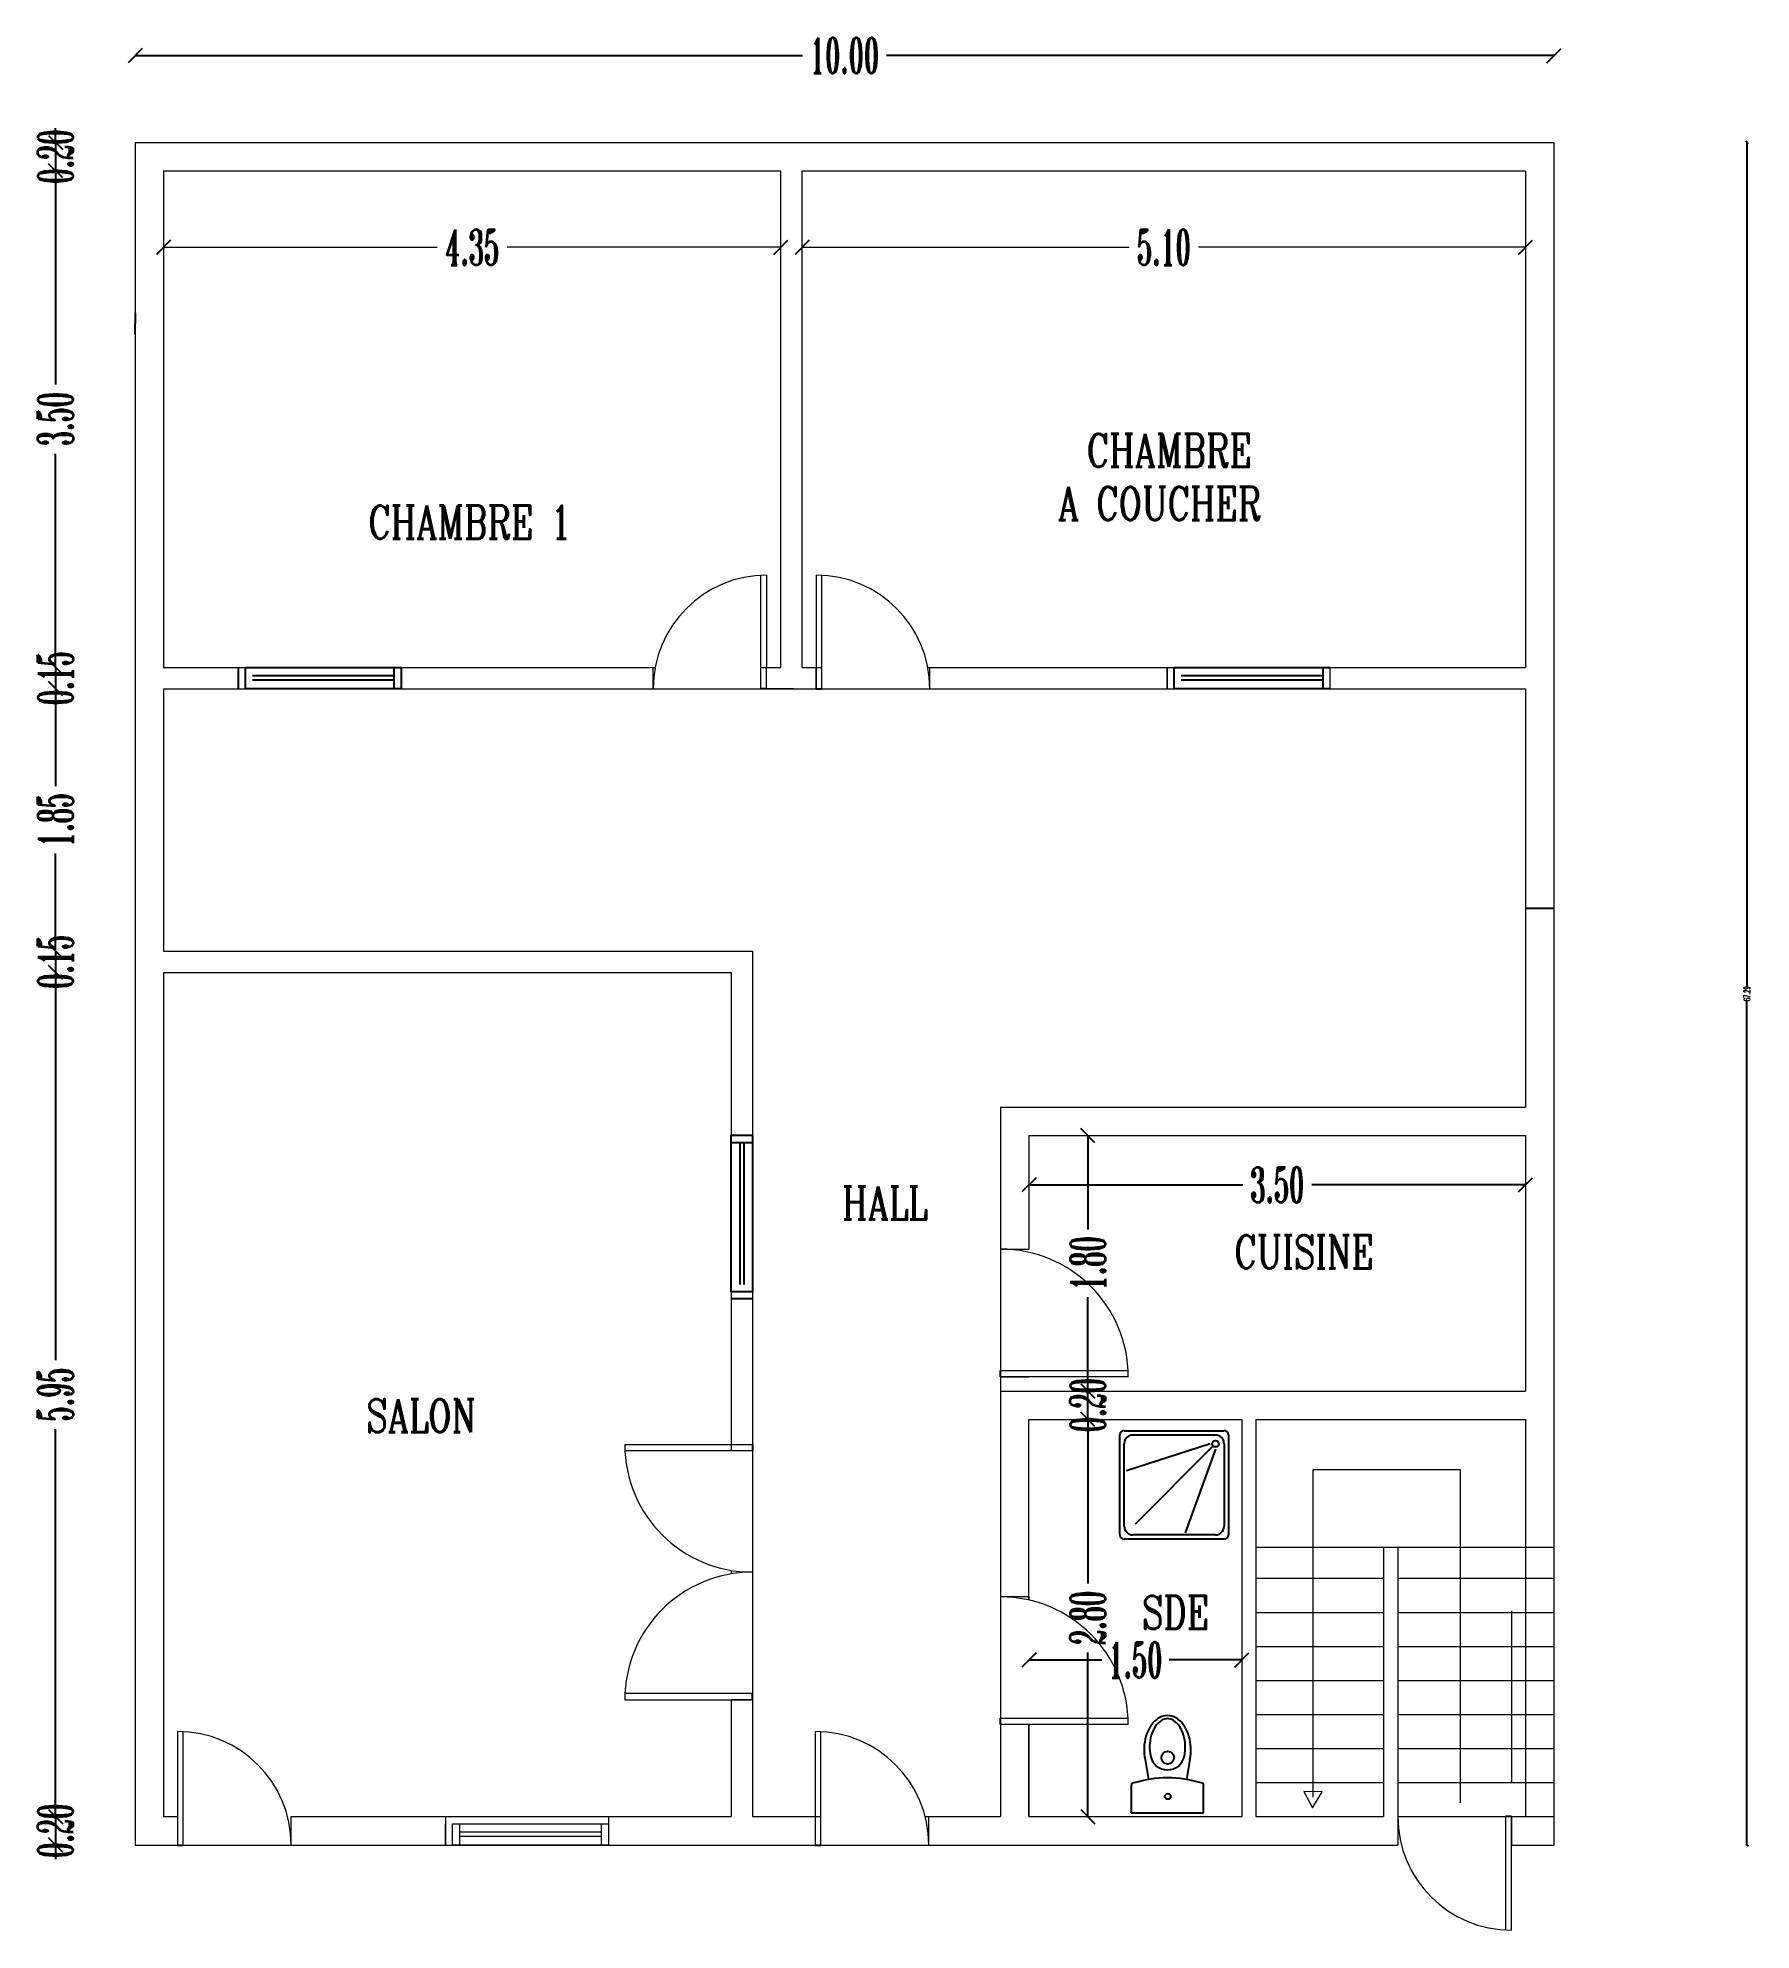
# Model space of a CAD drawing. Extents: x -110 to 3211, y -163 to 893.
# Drawn here: x 1788.1 to 1855.8, y -142.7 to -67.9 of the extents above; entities that cross this region are included whole.
import ezdxf

# ---------------------------------------------------------------- set-up
doc = ezdxf.new("R2010")
doc.units = 0
doc.header["$LTSCALE"] = 0.8
doc.header["$MEASUREMENT"] = 0
doc.layers.get('0').update_dxf_attribs({"color": 5, "linetype": 'CONTINUOUS'})
doc.layers.get('DEFPOINTS').update_dxf_attribs({"linetype": 'CONTINUOUS'})
for name, color, linetype in [('COMBLDG', 7, 'CONTINUOUS'), ('DOOR', 3, 'CONTINUOUS'), ('PIPE', 50, 'CONTINUOUS'), ('TEXT', 200, 'CONTINUOUS'), ('WALL', 6, 'CONTINUOUS'), ('WIN-PLN', 5, 'CONTINUOUS')]:
    doc.layers.add(name, color=color, linetype=linetype)
doc.styles.add('AYMAN-S', font='romant.shx', dxfattribs={"width": 0.7, "height": 0.15})
doc.styles.add('AYMOONY', font='romant.shx', dxfattribs={"width": 0.5})
doc.styles.add('ROMANT', font='ROMANC.SHX', dxfattribs={"width": 0.75})
doc.dimstyles.new('AYMAN-SIT', dxfattribs={"dimtxt": 0.25, "dimasz": 0.08, "dimexe": 0.18, "dimexo": 0.06, "dimgap": 0.05, "dimtad": 0, "dimzin": 1, "dimdsep": 46, "dimtxsty": 'AYMAN-S', "dimblk1": 'OBLIQUE', "dimblk2": 'OBLIQUE', "dimsah": 1, "dimcen": 0.09, "dimse1": 1, "dimse2": 1, "dimclrd": 256, "dimclre": 256, "dimclrt": 200, "dimadec": 0, "dimazin": 0, "dimtfac": 1, "dimtdec": 4, "dimtix": 1, "dimtmove": 0, "dimatfit": 3, "dimldrblk": 'OBLIQUE', "dimfxl": 1, "dimtolj": 1, "dimtzin": 0, "dimarcsym": 0})

msp = doc.modelspace()

# ---------------------------------------------------------------- texts
at = {"layer": 'COMBLDG', "color": 7, "lineweight": 9, "char_height": 1.4018, "attachment_point": 5, "style": 'AYMOONY'}
for s, insert in [('\\A1;4.35', (1805.241, -76.149)), ('\\A1;5.10', (1832.577, -76.149))]:
    msp.add_mtext(s, dxfattribs=dict(at, insert=insert))
at = {"layer": 'PIPE', "color": 7, "ltscale": 0.8, "char_height": 1.4018, "attachment_point": 5, "style": 'AYMOONY'}
for s, insert in [('\\A1;10.00', (1819.957, -68.572)), ('\\A1;3.50', (1837.06, -113.2)), ('\\A1;1.50', (1831.452, -131.979))]:
    msp.add_mtext(s, dxfattribs=dict(at, insert=insert))
at = {"layer": 'PIPE', "color": 7, "ltscale": 0.8, "char_height": 1.4018, "attachment_point": 5, "rotation": 90, "style": 'AYMOONY'}
for s, insert in [('\\A1;0.20', (1788.778, -72.567)), ('\\A1;3.50', (1788.778, -82.94)), ('\\A1;0.15', (1788.778, -93.174)), ('\\A1;1.85', (1788.778, -98.781)), ('\\A1;0.15', (1788.778, -104.388)), ('\\A1;1.80', (1829.576, -116.304)), ('\\A1;5.95', (1788.778, -121.491)), ('\\A1;0.20', (1829.576, -121.911)), ('\\A1;2.80', (1829.576, -130.322)), ('\\A1;0.20', (1788.778, -138.733))]:
    msp.add_mtext(s, dxfattribs=dict(at, insert=insert))
at = {"layer": 'TEXT', "color": 7, "ltscale": 61, "style": 'ROMANT', "width": 0.75}
for s, p in [('CHAMBRE', (1829.533, -84.832)), ('A COUCHER', (1828.391, -86.93)), ('CHAMBRE 1', (1801.137, -87.666)), ('HALL', (1819.861, -114.574)), ('CUISINE', (1835.364, -116.504)), ('SALON', (1801.062, -122.98)), ('SDE', (1831.718, -130.756))]:
    msp.add_text(s, height=1.3086, dxfattribs=at).set_placement(p)

# ---------------------------------------------------------------- blocks, each defined once
blk = doc.blocks.new('_OBLIQUE')
at = {"color": 0, "linetype": 'ByBlock'}
blk.add_line((-0.5, -0.5), (0.5, 0.5), dxfattribs=at)
blk = doc.blocks.new('*D421')
at = {"layer": 'DEFPOINTS', "color": 0, "ltscale": 0.8, "transparency": 16777216}
for p in [(1847.994, -72.006), (1847.994, -139.294), (1855.625, -139.294)]:
    blk.add_point(p, dxfattribs=at)
at = {"layer": 'PIPE', "color": 7, "lineweight": -2, "ltscale": 0.8, "transparency": 16777216}
for p, q in [((1855.625, -72.006), (1855.625, -105.347)), ((1855.625, -139.294), (1855.625, -105.953))]:
    blk.add_line(p, q, dxfattribs=at)
at = {"layer": 'PIPE', "color": 7, "lineweight": -2, "ltscale": 0.8, "transparency": 16777216, "xscale": 0.1, "yscale": 0.1, "zscale": 0.1}
for p, rotation in [((1855.625, -72.006), 90), ((1855.625, -139.294), 270)]:
    blk.add_blockref('_OBLIQUE', p, dxfattribs=dict(at, rotation=rotation))
at = {"layer": 'PIPE', "color": 7, "ltscale": 0.8, "transparency": 16777216, "insert": (1855.625, -105.65), "char_height": 0.25, "attachment_point": 5, "rotation": 90, "style": 'AYMOONY'}
blk.add_mtext('\\A1;67.29', dxfattribs=at)

# ---------------------------------------------------------------- dimensions: what is measured, and where the dimension line sits
at = {"layer": 'PIPE', "ltscale": 0.8}
dim = msp.add_linear_dim(base=(1855.625, -139.294), p1=(1847.994, -72.006), p2=(1847.994, -139.294), angle=90, dimstyle='AYMAN-SIT', override={"dimasz": 0.1, "dimexe": 0.006, "dimtxsty": 'AYMOONY', "dimclrd": 7, "dimclrt": 7, "dimtdec": 2}, dxfattribs=at)
dim.commit()
dim.dimension.update_dxf_attribs({"geometry": '*D421', "text_midpoint": (1855.625, -105.65)})

# ---------------------------------------------------------------- linework, layer by layer
for p, q in [((1830.842, -127.036), (1830.842, -123.089)), ((1831.014, -122.918), (1834.96, -122.918)), ((1831.357, -123.089), (1834.617, -123.089)), ((1835.132, -123.089), (1835.132, -127.036)), ((1831.014, -126.693), (1831.014, -123.433)), ((1834.403, -123.433), (1831.1, -124.505)), ((1834.488, -123.561), (1831.443, -126.607)), ((1834.617, -123.647), (1833.416, -126.95)), ((1834.96, -123.433), (1834.96, -126.693)), ((1834.617, -127.036), (1831.357, -127.036)), ((1834.96, -127.207), (1831.014, -127.207)), ((1831.835, -135.916), (1831.971, -136.709)), ((1833.608, -135.916), (1833.472, -136.709)), ((1831.292, -136.942), (1831.292, -138.016)), ((1834.151, -138.016), (1834.151, -136.942)), ((1831.292, -138.016), (1834.151, -138.016))]:
    msp.add_line(p, q)
for centre, radius in [((1834.617, -123.433), 0.129), ((1832.732, -135.841), 0.252), ((1832.732, -137.373), 0.112)]:
    msp.add_circle(centre, radius)
for centre, radius, start, end in [((1831.014, -123.089), 0.172, 90, 180), ((1831.357, -123.433), 0.343, 90, 180), ((1834.617, -123.433), 0.343, 0, 90), ((1834.96, -123.089), 0.172, 0, 90), ((1831.014, -127.036), 0.172, 180, 270), ((1831.357, -126.693), 0.343, 180, 270), ((1834.617, -126.693), 0.343, 270, 0), ((1834.96, -127.036), 0.172, 270, 0), ((1833.256, -135.384), 1.438, 145.68329, 164.21404), ((1832.928, -135.16), 1.042, 121.25096, 145.68329), ((1833.256, -135.286), 1.219, 145.68329, 164.21404), ((1832.928, -135.063), 0.822, 121.25096, 145.68329), ((1832.721, -134.82), 0.643, 90.00334, 121.25096), ((1832.721, -134.722), 0.423, 90.00334, 121.25096), ((1832.721, -134.82), 0.643, 58.75571, 90.00334), ((1832.721, -134.722), 0.423, 58.75571, 90.00334), ((1832.515, -135.063), 0.822, 34.32339, 58.75571), ((1832.515, -135.16), 1.042, 34.32339, 58.75571), ((1832.187, -135.286), 1.219, 15.79264, 34.32339), ((1832.187, -135.384), 1.438, 15.79264, 34.32339), ((1833.773, -135.53), 1.976, 164.21404, 191.2459), ((1833.773, -135.432), 1.757, 164.21404, 191.2459), ((1831.669, -135.433), 1.757, 348.76077, 15.79264), ((1831.669, -135.53), 1.976, 348.76077, 15.79264), ((1832.721, -135.642), 0.684, 191.2459, 348.76077), ((1831.395, -136.942), 0.104, 90.00334, 180.00334), ((1832.722, -141.062), 4.426, 72.57, 107.43667), ((1834.048, -136.942), 0.104, 0.00334, 90.00334)]:
    msp.add_arc(centre, radius, start, end)
at = {"layer": 'COMBLDG', "color": 7, "lineweight": 9}
for p, q in [((1791.921, -72.006), (1791.921, -139.294)), ((1791.921, -72.006), (1847.994, -72.006)), ((1791.921, -72.006), (1791.921, -139.294)), ((1847.994, -72.006), (1847.994, -130.042)), ((1793.042, -73.128), (1793.042, -92.753)), ((1793.042, -73.128), (1817.441, -73.128)), ((1817.441, -92.753), (1817.441, -73.128)), ((1818.282, -78.735), (1818.282, -73.128)), ((1818.282, -73.128), (1846.872, -73.128)), ((1846.872, -73.128), (1846.872, -92.753)), ((1793.042, -76.149), (1803.86, -76.149)), ((1817.441, -76.149), (1806.623, -76.149)), ((1818.282, -76.149), (1831.212, -76.149)), ((1846.872, -76.149), (1833.942, -76.149)), ((1818.282, -92.753), (1818.282, -78.737)), ((1816.656, -93.594), (1816.656, -89.114)), ((1816.88, -89.108), (1816.88, -92.753)), ((1818.842, -89.108), (1818.842, -93.594)), ((1819.067, -93.594), (1819.067, -89.114)), ((1793.042, -92.753), (1812.474, -92.753)), ((1795.997, -93.594), (1795.997, -92.753)), ((1812.394, -93.594), (1812.394, -92.753)), ((1816.656, -92.753), (1817.441, -92.753)), ((1816.88, -93.594), (1816.88, -92.753)), ((1818.282, -92.753), (1819.067, -92.753)), ((1818.842, -93.594), (1818.842, -92.753)), ((1823.249, -92.753), (1846.872, -92.753)), ((1823.249, -92.753), (1846.872, -92.753)), ((1823.328, -93.594), (1823.328, -92.753)), ((1832.707, -93.594), (1832.707, -92.753)), ((1832.707, -92.753), (1832.707, -93.594)), ((1839.156, -93.594), (1839.156, -92.753)), ((1839.156, -93.594), (1839.156, -92.753)), ((1793.042, -93.594), (1793.042, -103.968)), ((1793.042, -93.594), (1846.872, -93.594)), ((1817.945, -93.594), (1816.656, -93.594)), ((1846.872, -93.594), (1846.872, -110.136)), ((1793.042, -103.968), (1816.319, -103.968)), ((1816.319, -103.968), (1816.319, -138.172)), ((1793.042, -104.809), (1793.042, -138.172)), ((1793.042, -104.809), (1815.478, -104.809)), ((1793.042, -104.809), (1815.478, -104.809)), ((1815.478, -104.809), (1815.478, -123.716)), ((1815.478, -104.809), (1815.478, -123.716)), ((1826.125, -110.136), (1846.872, -110.136)), ((1826.125, -110.136), (1826.125, -138.172)), ((1827.247, -111.257), (1846.872, -111.257)), ((1827.247, -111.257), (1827.247, -115.743)), ((1846.872, -111.257), (1846.872, -121.351)), ((1826.125, -115.743), (1827.247, -115.743)), ((1826.125, -120.537), (1831.166, -120.537)), ((1826.125, -120.79), (1827.247, -120.79)), ((1831.172, -120.79), (1826.125, -120.79)), ((1826.125, -121.351), (1846.872, -121.351)), ((1827.247, -122.472), (1835.658, -122.472)), ((1827.247, -129.615), (1827.247, -122.472)), ((1835.658, -122.472), (1835.658, -138.172)), ((1836.219, -122.472), (1846.872, -122.472)), ((1836.219, -122.472), (1836.219, -138.172)), ((1846.872, -122.472), (1846.872, -130.042)), ((1811.273, -123.463), (1816.319, -123.463)), ((1816.319, -123.716), (1811.279, -123.716)), ((1844.305, -124.464), (1838.466, -124.464)), ((1838.466, -124.464), (1838.466, -137.398)), ((1844.305, -137.632), (1844.305, -124.464)), ((1836.219, -127.519), (1847.994, -127.519)), ((1841.265, -127.519), (1841.265, -138.172)), ((1841.826, -127.519), (1841.826, -139.294)), ((1815.478, -128.439), (1815.478, -128.58)), ((1815.478, -128.439), (1815.478, -128.58)), ((1836.219, -128.752), (1841.265, -128.752)), ((1841.826, -128.752), (1847.994, -128.752)), ((1827.247, -129.489), (1826.125, -129.489)), ((1827.247, -129.489), (1827.247, -129.615)), ((1836.219, -130.098), (1841.265, -130.098)), ((1841.826, -130.098), (1847.994, -130.098)), ((1846.312, -130.042), (1846.312, -136.827)), ((1846.872, -130.042), (1846.872, -138.172)), ((1847.994, -130.042), (1847.994, -139.294)), ((1836.219, -131.444), (1841.265, -131.444)), ((1841.826, -131.444), (1847.994, -131.444)), ((1836.219, -132.789), (1841.265, -132.789)), ((1841.826, -132.789), (1847.994, -132.789)), ((1811.273, -133.556), (1816.319, -133.556)), ((1816.319, -133.304), (1811.279, -133.304)), ((1815.478, -133.556), (1815.478, -138.172)), ((1815.478, -133.556), (1815.478, -138.172)), ((1816.319, -133.556), (1815.478, -133.556)), ((1826.125, -134.283), (1831.166, -134.283)), ((1831.172, -134.535), (1826.125, -134.535)), ((1827.247, -134.535), (1827.247, -138.172)), ((1827.247, -138.172), (1827.247, -134.535)), ((1836.219, -134.135), (1841.265, -134.135)), ((1841.826, -134.135), (1847.994, -134.135)), ((1793.603, -134.808), (1793.603, -139.294)), ((1793.603, -134.808), (1793.603, -139.294)), ((1793.827, -139.294), (1793.827, -134.814)), ((1818.803, -134.808), (1818.803, -139.294)), ((1819.027, -139.294), (1819.027, -134.814)), ((1836.219, -135.481), (1841.265, -135.481)), ((1841.826, -135.481), (1847.994, -135.481)), ((1836.219, -136.827), (1841.265, -136.827)), ((1841.826, -136.827), (1847.994, -136.827)), ((1793.042, -138.172), (1793.603, -138.172)), ((1798.089, -138.172), (1815.478, -138.172)), ((1798.089, -139.294), (1798.089, -138.172)), ((1804.189, -138.172), (1804.189, -139.294)), ((1810.638, -139.294), (1810.638, -138.172)), ((1816.319, -138.172), (1819.027, -138.172)), ((1818.803, -138.172), (1818.803, -139.294)), ((1823.146, -138.172), (1826.125, -138.172)), ((1823.288, -139.294), (1823.288, -138.172)), ((1827.247, -138.172), (1835.658, -138.172)), ((1836.219, -138.172), (1841.265, -138.172)), ((1841.826, -138.172), (1847.994, -138.172)), ((1846.087, -138.172), (1846.087, -142.653)), ((1846.312, -138.172), (1846.312, -139.294)), ((1846.312, -142.658), (1846.312, -138.172)), ((1804.189, -139.294), (1804.189, -138.453)), ((1804.47, -138.453), (1810.638, -138.453)), ((1804.47, -139.294), (1804.47, -138.453)), ((1804.75, -139.294), (1804.75, -138.453)), ((1810.357, -138.789), (1804.75, -138.789)), ((1810.357, -138.957), (1804.75, -138.957)), ((1810.357, -139.294), (1810.357, -138.453)), ((1810.638, -139.294), (1810.638, -138.453)), ((1791.921, -139.294), (1841.826, -139.294)), ((1810.638, -139.294), (1804.47, -139.294)), ((1846.312, -139.294), (1847.994, -139.294))]:
    msp.add_line(p, q, dxfattribs=at)
msp.add_lwpolyline([(1838.454, -137.823), (1838.839, -137.196), (1838.104, -137.176)], close=True, dxfattribs=at)
for centre, radius, start, end in [((1816.88, -93.594), 4.486, 90, 180), ((1818.842, -93.594), 4.486, 0, 90), ((1826.125, -120.79), 5.047, 0, 90), ((1816.319, -123.463), 5.047, 180, 270), ((1816.319, -133.556), 5.047, 90, 180), ((1826.125, -134.535), 5.047, 0, 90), ((1793.603, -139.294), 4.486, 0, 90), ((1818.803, -139.294), 4.486, 0, 90), ((1846.312, -138.172), 4.486, 180, 270)]:
    msp.add_arc(centre, radius, start, end, dxfattribs=at)
at = {"layer": 'DOOR', "color": 3}
for p, q in [((1816.88, -93.594), (1816.656, -93.594)), ((1818.842, -93.594), (1819.067, -93.594)), ((1826.125, -120.79), (1826.125, -120.537)), ((1816.319, -123.463), (1816.319, -123.716)), ((1816.319, -133.556), (1816.319, -133.304)), ((1826.125, -134.535), (1826.125, -134.283)), ((1846.312, -138.172), (1846.087, -138.172)), ((1793.603, -139.294), (1793.827, -139.294)), ((1818.803, -139.294), (1819.027, -139.294))]:
    msp.add_line(p, q, dxfattribs=at)
at = {"layer": 'PIPE', "color": 7, "ltscale": 0.8}
for p, q in [((1791.921, -68.572), (1818.292, -68.572)), ((1847.994, -68.572), (1821.623, -68.572)), ((1788.778, -72.006), (1788.778, -71.445)), ((1788.778, -72.006), (1788.778, -73.128)), ((1788.778, -73.128), (1788.778, -73.688)), ((1788.778, -73.128), (1788.778, -81.575)), ((1788.778, -92.753), (1788.778, -84.306)), ((1788.778, -92.753), (1788.778, -92.193)), ((1788.778, -92.753), (1788.778, -93.594)), ((1788.778, -93.594), (1788.778, -94.155)), ((1788.778, -93.594), (1788.778, -97.449)), ((1788.778, -103.968), (1788.778, -100.113)), ((1788.778, -103.968), (1788.778, -103.407)), ((1788.778, -103.968), (1788.778, -104.809)), ((1788.778, -104.809), (1788.778, -105.37)), ((1788.778, -104.809), (1788.778, -120.126)), ((1829.576, -111.257), (1829.576, -114.972)), ((1827.247, -113.2), (1835.694, -113.2)), ((1846.872, -113.2), (1838.425, -113.2)), ((1829.576, -121.351), (1829.576, -117.636)), ((1829.576, -121.351), (1829.576, -120.79)), ((1829.576, -122.472), (1829.576, -121.351)), ((1829.576, -122.472), (1829.576, -128.957)), ((1829.576, -122.472), (1829.576, -123.033)), ((1788.778, -138.172), (1788.778, -122.856)), ((1827.247, -131.979), (1830.121, -131.979)), ((1829.576, -138.172), (1829.576, -131.687)), ((1835.658, -131.979), (1832.784, -131.979)), ((1788.778, -138.172), (1788.778, -137.612)), ((1788.778, -138.172), (1788.778, -139.294)), ((1788.778, -139.294), (1788.778, -139.855))]:
    msp.add_line(p, q, dxfattribs=at)
at = {"layer": 'PIPE', "ltscale": 0.8}
msp.add_line((1795.997, -92.753), (1795.997, -93.594), dxfattribs=at)
at = {"layer": 'WALL'}
for p, q in [((1791.921, -78.735), (1791.921, -79.156)), ((1791.921, -78.735), (1791.921, -79.156)), ((1791.921, -79.576), (1791.921, -79.156)), ((1791.921, -79.576), (1791.921, -79.156)), ((1802.446, -93.594), (1802.446, -92.753)), ((1847.994, -102.286), (1846.872, -102.286)), ((1816.319, -111.257), (1815.478, -111.257)), ((1816.319, -117.706), (1815.478, -117.706))]:
    msp.add_line(p, q, dxfattribs=at)
at = {"layer": 'WIN-PLN', "ltscale": 0.8}
for p, q in [((1796.278, -92.753), (1802.446, -92.753)), ((1796.278, -93.594), (1796.278, -92.753)), ((1802.165, -93.09), (1796.558, -93.09)), ((1802.165, -93.258), (1796.558, -93.258)), ((1802.165, -93.594), (1802.165, -92.753)), ((1832.988, -92.753), (1839.156, -92.753)), ((1832.988, -93.594), (1832.988, -92.753)), ((1838.875, -93.09), (1833.268, -93.09)), ((1838.875, -93.258), (1833.268, -93.258)), ((1838.875, -93.594), (1838.875, -92.753)), ((1802.446, -93.594), (1796.278, -93.594)), ((1839.156, -93.594), (1832.988, -93.594)), ((1815.478, -117.425), (1815.478, -111.257)), ((1816.319, -111.257), (1816.319, -117.425)), ((1816.319, -111.538), (1815.478, -111.538)), ((1815.815, -111.538), (1815.815, -117.145)), ((1815.983, -111.538), (1815.983, -117.145)), ((1816.319, -117.425), (1815.478, -117.425))]:
    msp.add_line(p, q, dxfattribs=at)

# ---------------------------------------------------------------- block references
at = {"layer": 'COMBLDG', "color": 7, "lineweight": 9, "xscale": 0.5607306357673506, "yscale": 0.5607306357673506, "zscale": 0.5607306357673506, "rotation": 180}
for p in [(1793.042, -76.149), (1818.282, -76.149)]:
    msp.add_blockref('_OBLIQUE', p, dxfattribs=at)
at = {"layer": 'COMBLDG', "color": 7, "lineweight": 9, "xscale": 0.5607306357673506, "yscale": 0.5607306357673506, "zscale": 0.5607306357673506}
for p in [(1817.441, -76.149), (1846.872, -76.149)]:
    msp.add_blockref('_OBLIQUE', p, dxfattribs=at)
at = {"layer": 'PIPE', "color": 7, "ltscale": 0.8, "xscale": 0.5607306357673506, "yscale": 0.5607306357673506, "zscale": 0.5607306357673506}
for p, rotation in [((1791.921, -68.572), 180), ((1788.778, -72.006), 270), ((1788.778, -73.128), 90), ((1788.778, -73.128), 90), ((1788.778, -92.753), 270), ((1788.778, -92.753), 270), ((1788.778, -93.594), 90), ((1788.778, -93.594), 90), ((1788.778, -103.968), 270), ((1788.778, -103.968), 270), ((1788.778, -104.809), 90), ((1788.778, -104.809), 90), ((1829.576, -111.257), 90), ((1827.247, -113.2), 180), ((1829.576, -121.351), 270), ((1829.576, -121.351), 270), ((1829.576, -122.472), 90), ((1829.576, -122.472), 90), ((1827.247, -131.979), 180), ((1788.778, -138.172), 270), ((1788.778, -138.172), 270), ((1829.576, -138.172), 270), ((1788.778, -139.294), 90)]:
    msp.add_blockref('_OBLIQUE', p, dxfattribs=dict(at, rotation=rotation))
for p in [(1847.994, -68.572), (1846.872, -113.2), (1835.658, -131.979)]:
    msp.add_blockref('_OBLIQUE', p, dxfattribs=at)

msp.set_redraw_order([(e.dxf.handle, doc.entitydb.next_handle()) for e in msp.query("TEXT MTEXT ATTDEF DIMENSION ARC_DIMENSION")])  # texts and dimensions are drawn at this point

doc.saveas('drawing.dxf')
